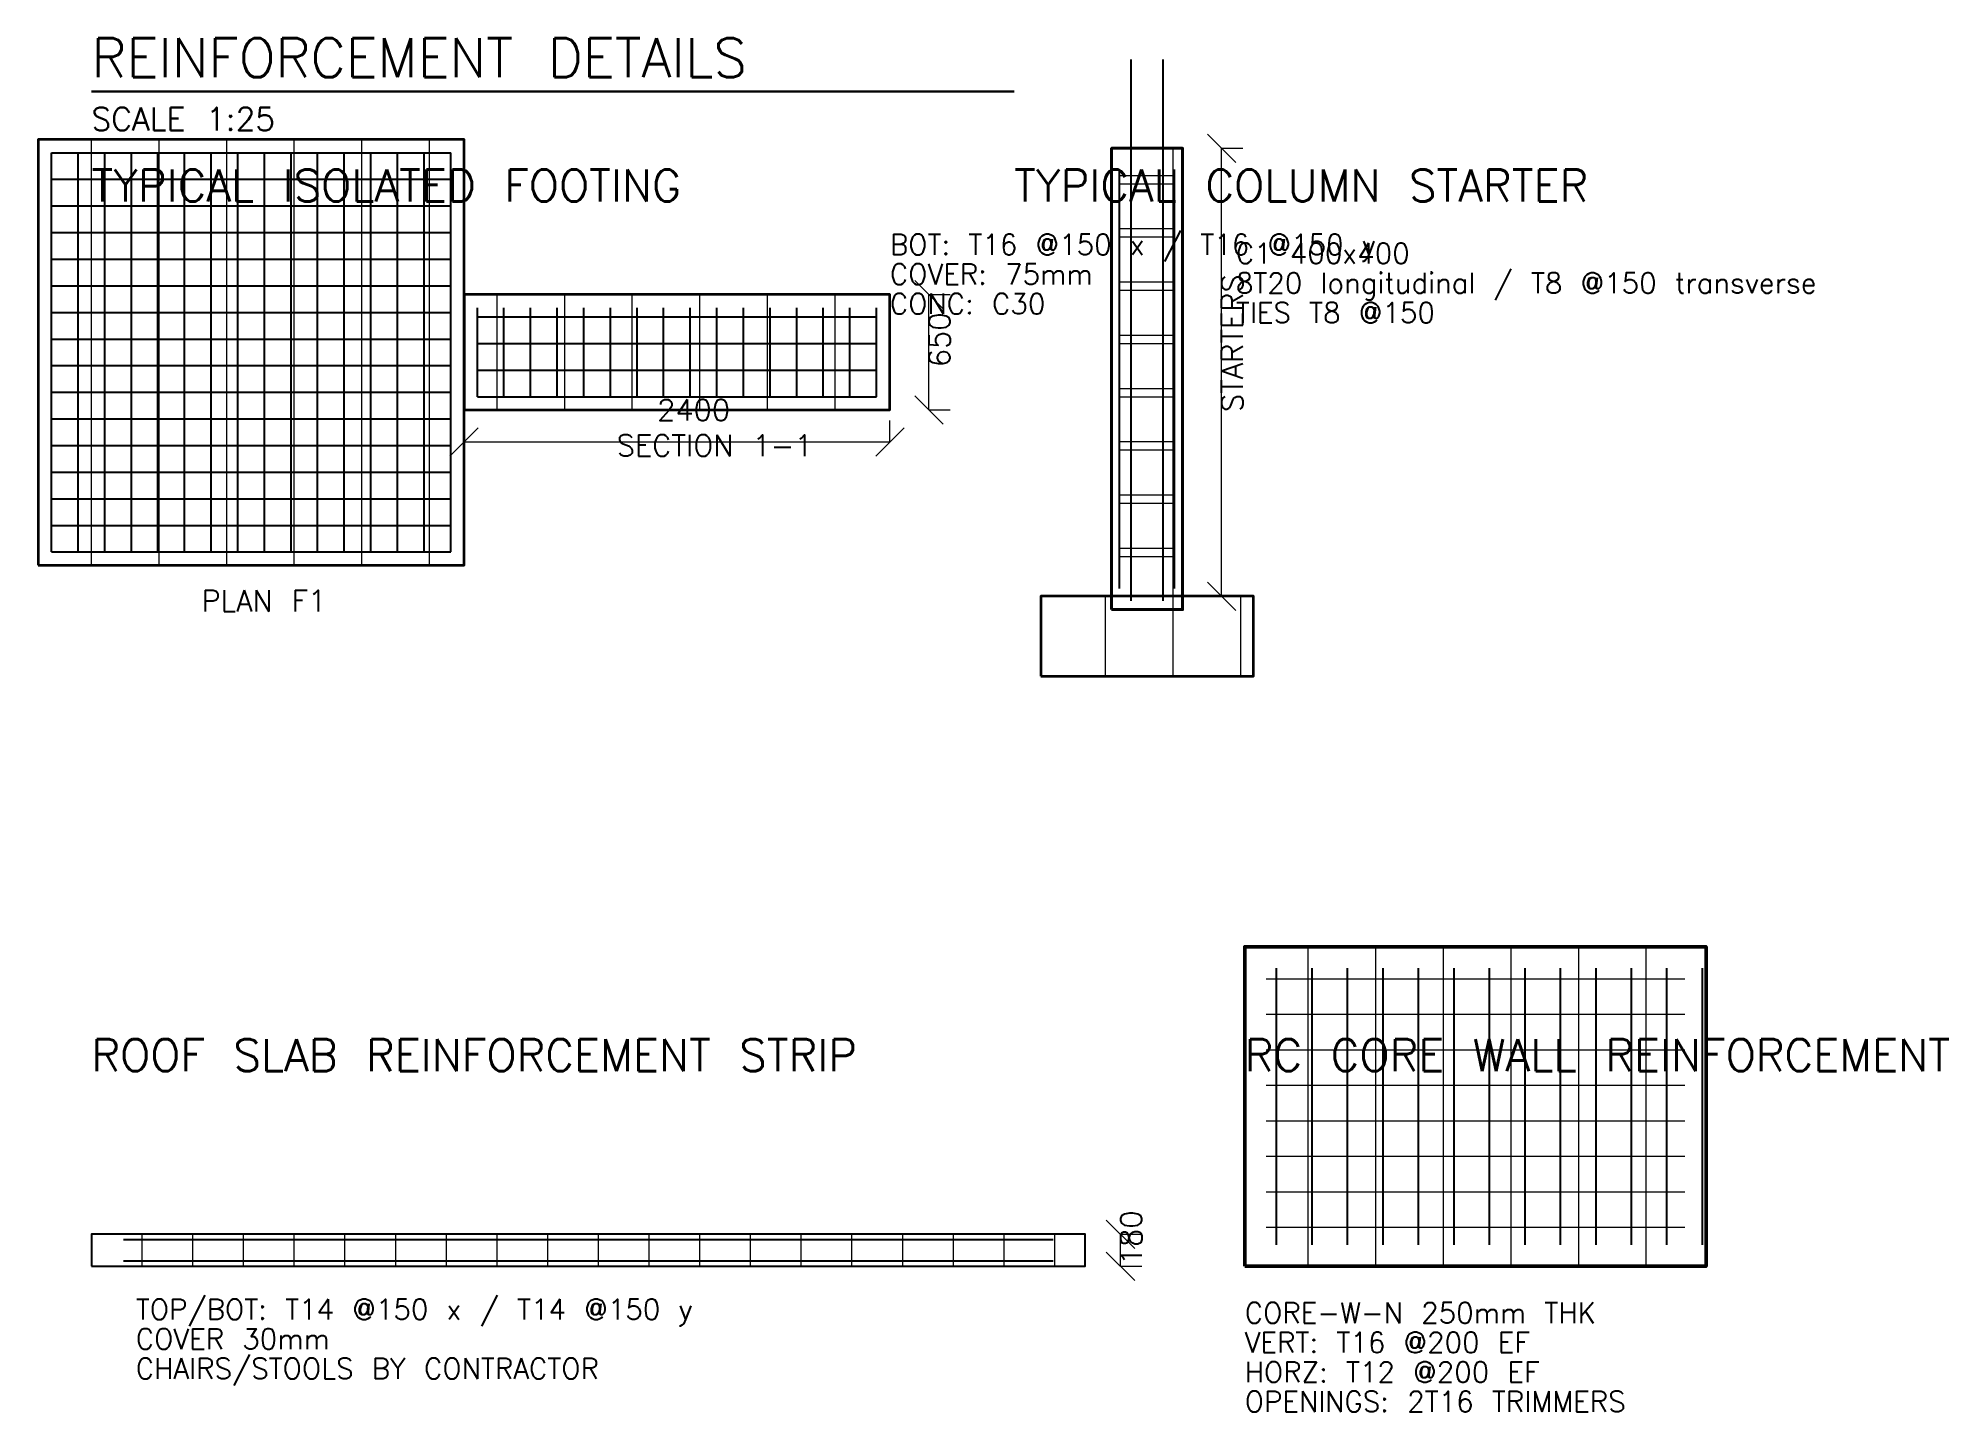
# Model space of a CAD drawing. Header units: millimetres. Extents: x -1230 to 55960, y -122972 to 18360.
# Drawn here: x -300 to 10468, y -115920 to -108180 of the extents above; entities that cross this region are included whole.
import ezdxf

# ---------------------------------------------------------------- set-up
doc = ezdxf.new("R2010")
doc.units = ezdxf.units.MM
for name, color, linetype, lineweight in [('SAI-A-DIMS', 6, 'Continuous', 13), ('SAI-A-TEXT', 4, 'Continuous', 13), ('SAI-A-TITLE', 6, 'Continuous', 30), ('SAI-H-CONCRETE', 8, 'Continuous', 13), ('SAI-S-CONCRETE-CUT', 1, 'Continuous', 40), ('SAI-S-FOOTING', 2, 'Continuous', 35), ('SAI-S-REBAR', 1, 'Continuous', 25), ('SAI-S-SLAB', 4, 'Continuous', 25), ('SAI-S-TIES', 3, 'Continuous', 20), ('SAI-S-WALL', 5, 'Continuous', 50)]:
    doc.layers.add(name, color=color, linetype=linetype, lineweight=lineweight)
doc.styles.add('SAI-STANDARD', font='txt.shx')

msp = doc.modelspace()

# ---------------------------------------------------------------- texts
at = {"layer": 'SAI-A-DIMS', "style": 'SAI-STANDARD'}
for s, p in [('STARTERS', (6490, -110286)), ('650', (4840, -110034)), ('180', (5920, -115094))]:
    msp.add_text(s, height=120, rotation=90, dxfattribs=at).set_placement(p)
msp.add_text('2400', height=120, dxfattribs=at).set_placement((3188, -110335))
at = {"layer": 'SAI-A-TEXT', "style": 'SAI-STANDARD'}
for s, height, p in [('SCALE 1:25', 130, (0, -108700)), ('BOT: T16 @150 x / T16 @150 y', 115, (4500, -109400)), ('C1 400x400', 115, (6450, -109450)), ('COVER: 75mm', 115, (4500, -109567)), ('8T20 longitudinal / T8 @150 transverse', 115, (6450, -109617)), ('CONC: C30', 115, (4500, -109734)), ('TIES T8 @150', 115, (6450, -109784)), ('SECTION 1-1', 120, (2960, -110535)), ('PLAN F1', 120, (620, -111410)), ('TOP/BOT: T14 @150 x / T14 @150 y', 115, (250, -115400)), ('CORE-W-N 250mm THK', 115, (6500, -115420)), ('COVER 30mm', 115, (250, -115567)), ('VERT: T16 @200 EF', 115, (6500, -115587)), ('CHAIRS/STOOLS BY CONTRACTOR', 115, (250, -115734)), ('HORZ: T12 @200 EF', 115, (6500, -115754)), ('OPENINGS: 2T16 TRIMMERS', 115, (6500, -115920))]:
    msp.add_text(s, height=height, dxfattribs=at).set_placement(p)
at = {"layer": 'SAI-A-TITLE', "style": 'SAI-STANDARD'}
for s, height, p in [('REINFORCEMENT DETAILS', 220, (0, -108400)), ('TYPICAL ISOLATED FOOTING', 180, (0, -109100)), ('TYPICAL COLUMN STARTER', 180, (5200, -109100)), ('ROOF SLAB REINFORCEMENT STRIP', 180, (0, -114000)), ('RC CORE WALL REINFORCEMENT', 180, (6500, -114000))]:
    msp.add_text(s, height=height, dxfattribs=at).set_placement(p)

# ---------------------------------------------------------------- hatches: boundary and pattern name
at = {"layer": 'SAI-H-CONCRETE'}
h = msp.add_hatch(dxfattribs=at)
h.set_pattern_fill('ANSI31', scale=120, angle=45)
h.paths.add_polyline_path([(-300, -111150), (2100, -111150), (2100, -108750), (-300, -108750)])
h = msp.add_hatch(dxfattribs=at)
h.set_pattern_fill('ANSI31', scale=120, angle=45)
h.paths.add_polyline_path([(5750, -111400), (6150, -111400), (6150, -108800), (5750, -108800)])
h = msp.add_hatch(dxfattribs=at)
h.set_pattern_fill('ANSI31', scale=120, angle=45)
h.paths.add_polyline_path([(2100, -110275), (4500, -110275), (4500, -109625), (2100, -109625)])
h = msp.add_hatch(dxfattribs=at)
h.set_pattern_fill('ANSI31', scale=120, angle=45)
h.paths.add_polyline_path([(5350, -111775), (6550, -111775), (6550, -111325), (5350, -111325)])
h = msp.add_hatch(dxfattribs=at)
h.set_pattern_fill('ANSI31', scale=120, angle=45)
h.paths.add_polyline_path([(6500, -115100), (9100, -115100), (9100, -113300), (6500, -113300)])
h = msp.add_hatch(dxfattribs=at)
h.set_pattern_fill('ANSI31', scale=90, angle=45)
h.paths.add_polyline_path([(0, -115100), (5600, -115100), (5600, -114920), (0, -114920)])

# ---------------------------------------------------------------- linework, layer by layer
at = {"layer": 'SAI-A-DIMS'}
for p, q in [((6290, -108720), (6450, -108880)), ((6370, -111325), (6370, -108800)), ((6370, -108800), (6490, -108800)), ((4640, -109545), (4800, -109705)), ((4720, -110275), (4720, -109625)), ((4720, -109625), (4840, -109625)), ((4640, -110195), (4800, -110355)), ((2100, -110455), (2100, -110335)), ((4500, -110455), (4500, -110335)), ((4720, -110275), (4840, -110275)), ((2020, -110535), (2180, -110375)), ((2100, -110455), (4500, -110455)), ((4420, -110535), (4580, -110375)), ((6290, -111245), (6450, -111405)), ((6370, -111325), (6490, -111325)), ((5720, -114840), (5880, -115000)), ((5800, -115100), (5800, -114920)), ((5800, -114920), (5920, -114920)), ((5720, -115020), (5880, -115180)), ((5800, -115100), (5920, -115100))]:
    msp.add_line(p, q, dxfattribs=at)
at = {"layer": 'SAI-A-TITLE'}
msp.add_line((0, -108480), (5200, -108480), dxfattribs=at)
at = {"layer": 'SAI-S-CONCRETE-CUT'}
msp.add_lwpolyline([(5750, -111400), (6150, -111400), (6150, -108800), (5750, -108800), (5750, -111400)], dxfattribs=at)
at = {"layer": 'SAI-S-FOOTING'}
for points in [[(-300, -111150), (2100, -111150), (2100, -108750), (-300, -108750), (-300, -111150)], [(2100, -110275), (4500, -110275), (4500, -109625), (2100, -109625), (2100, -110275)], [(5350, -111775), (6550, -111775), (6550, -111325), (5350, -111325), (5350, -111775)]]:
    msp.add_lwpolyline(points, dxfattribs=at)
at = {"layer": 'SAI-S-REBAR'}
for p, q in [((5860, -111350), (5860, -108300)), ((6040, -111350), (6040, -108300)), ((-225, -108825), (2025, -108825)), ((-225, -111075), (-225, -108825)), ((-75, -111075), (-75, -108825)), ((75, -111075), (75, -108825)), ((225, -111075), (225, -108825)), ((375, -111075), (375, -108825)), ((525, -111075), (525, -108825)), ((675, -111075), (675, -108825)), ((825, -111075), (825, -108825)), ((975, -111075), (975, -108825)), ((1125, -111075), (1125, -108825)), ((1275, -111075), (1275, -108825)), ((1425, -111075), (1425, -108825)), ((1575, -111075), (1575, -108825)), ((1725, -111075), (1725, -108825)), ((1875, -111075), (1875, -108825)), ((2025, -111075), (2025, -108825)), ((5795, -111280), (5795, -108920)), ((6105, -111280), (6105, -108920)), ((-225, -108975), (2025, -108975)), ((-225, -109125), (2025, -109125)), ((-225, -109275), (2025, -109275)), ((-225, -109425), (2025, -109425)), ((-225, -109575), (2025, -109575)), ((-225, -109725), (2025, -109725)), ((2175, -110200), (2175, -109700)), ((2325, -110200), (2325, -109700)), ((2475, -110200), (2475, -109700)), ((2625, -110200), (2625, -109700)), ((2775, -110200), (2775, -109700)), ((2925, -110200), (2925, -109700)), ((3075, -110200), (3075, -109700)), ((3225, -110200), (3225, -109700)), ((3375, -110200), (3375, -109700)), ((3525, -110200), (3525, -109700)), ((3675, -110200), (3675, -109700)), ((3825, -110200), (3825, -109700)), ((3975, -110200), (3975, -109700)), ((4125, -110200), (4125, -109700)), ((4275, -110200), (4275, -109700)), ((4425, -110200), (4425, -109700)), ((2175, -109750), (4425, -109750)), ((-225, -109875), (2025, -109875)), ((2175, -109900), (4425, -109900)), ((-225, -110025), (2025, -110025)), ((2175, -110050), (4425, -110050)), ((-225, -110175), (2025, -110175)), ((2175, -110200), (4425, -110200)), ((-225, -110325), (2025, -110325)), ((-225, -110475), (2025, -110475)), ((-225, -110625), (2025, -110625)), ((-225, -110775), (2025, -110775)), ((-225, -110925), (2025, -110925)), ((-225, -111075), (2025, -111075)), ((6680, -114980), (6680, -113420)), ((6880, -114980), (6880, -113420)), ((7080, -114980), (7080, -113420)), ((7280, -114980), (7280, -113420)), ((7480, -114980), (7480, -113420)), ((7680, -114980), (7680, -113420)), ((7880, -114980), (7880, -113420)), ((8080, -114980), (8080, -113420)), ((8280, -114980), (8280, -113420)), ((8480, -114980), (8480, -113420)), ((8680, -114980), (8680, -113420)), ((8880, -114980), (8880, -113420)), ((9080, -114980), (9080, -113420)), ((180, -114950), (5420, -114950)), ((180, -115070), (5420, -115070))]:
    msp.add_line(p, q, dxfattribs=at)
at = {"layer": 'SAI-S-SLAB'}
msp.add_lwpolyline([(0, -115100), (5600, -115100), (5600, -114920), (0, -114920), (0, -115100)], dxfattribs=at)
at = {"layer": 'SAI-S-TIES'}
for p, q in [((6620, -113480), (8980, -113480)), ((6620, -113680), (8980, -113680)), ((6620, -113880), (8980, -113880)), ((6620, -114080), (8980, -114080)), ((6620, -114280), (8980, -114280)), ((6620, -114480), (8980, -114480)), ((6620, -114680), (8980, -114680)), ((6620, -114880), (8980, -114880))]:
    msp.add_line(p, q, dxfattribs=at)
for points in [[(5795, -109000), (6105, -109000), (6105, -108955), (5795, -108955), (5795, -109000)], [(5795, -109300), (6105, -109300), (6105, -109255), (5795, -109255), (5795, -109300)], [(5795, -109600), (6105, -109600), (6105, -109555), (5795, -109555), (5795, -109600)], [(5795, -109900), (6105, -109900), (6105, -109855), (5795, -109855), (5795, -109900)], [(5795, -110200), (6105, -110200), (6105, -110155), (5795, -110155), (5795, -110200)], [(5795, -110500), (6105, -110500), (6105, -110455), (5795, -110455), (5795, -110500)], [(5795, -110800), (6105, -110800), (6105, -110755), (5795, -110755), (5795, -110800)], [(5795, -111100), (6105, -111100), (6105, -111055), (5795, -111055), (5795, -111100)]]:
    msp.add_lwpolyline(points, dxfattribs=at)
at = {"layer": 'SAI-S-WALL'}
msp.add_lwpolyline([(6500, -115100), (9100, -115100), (9100, -113300), (6500, -113300), (6500, -115100)], dxfattribs=at)

msp.set_redraw_order([(e.dxf.handle, doc.entitydb.next_handle()) for e in msp.query("TEXT MTEXT ATTDEF DIMENSION ARC_DIMENSION")])  # texts and dimensions are drawn at this point

doc.saveas('drawing.dxf')
